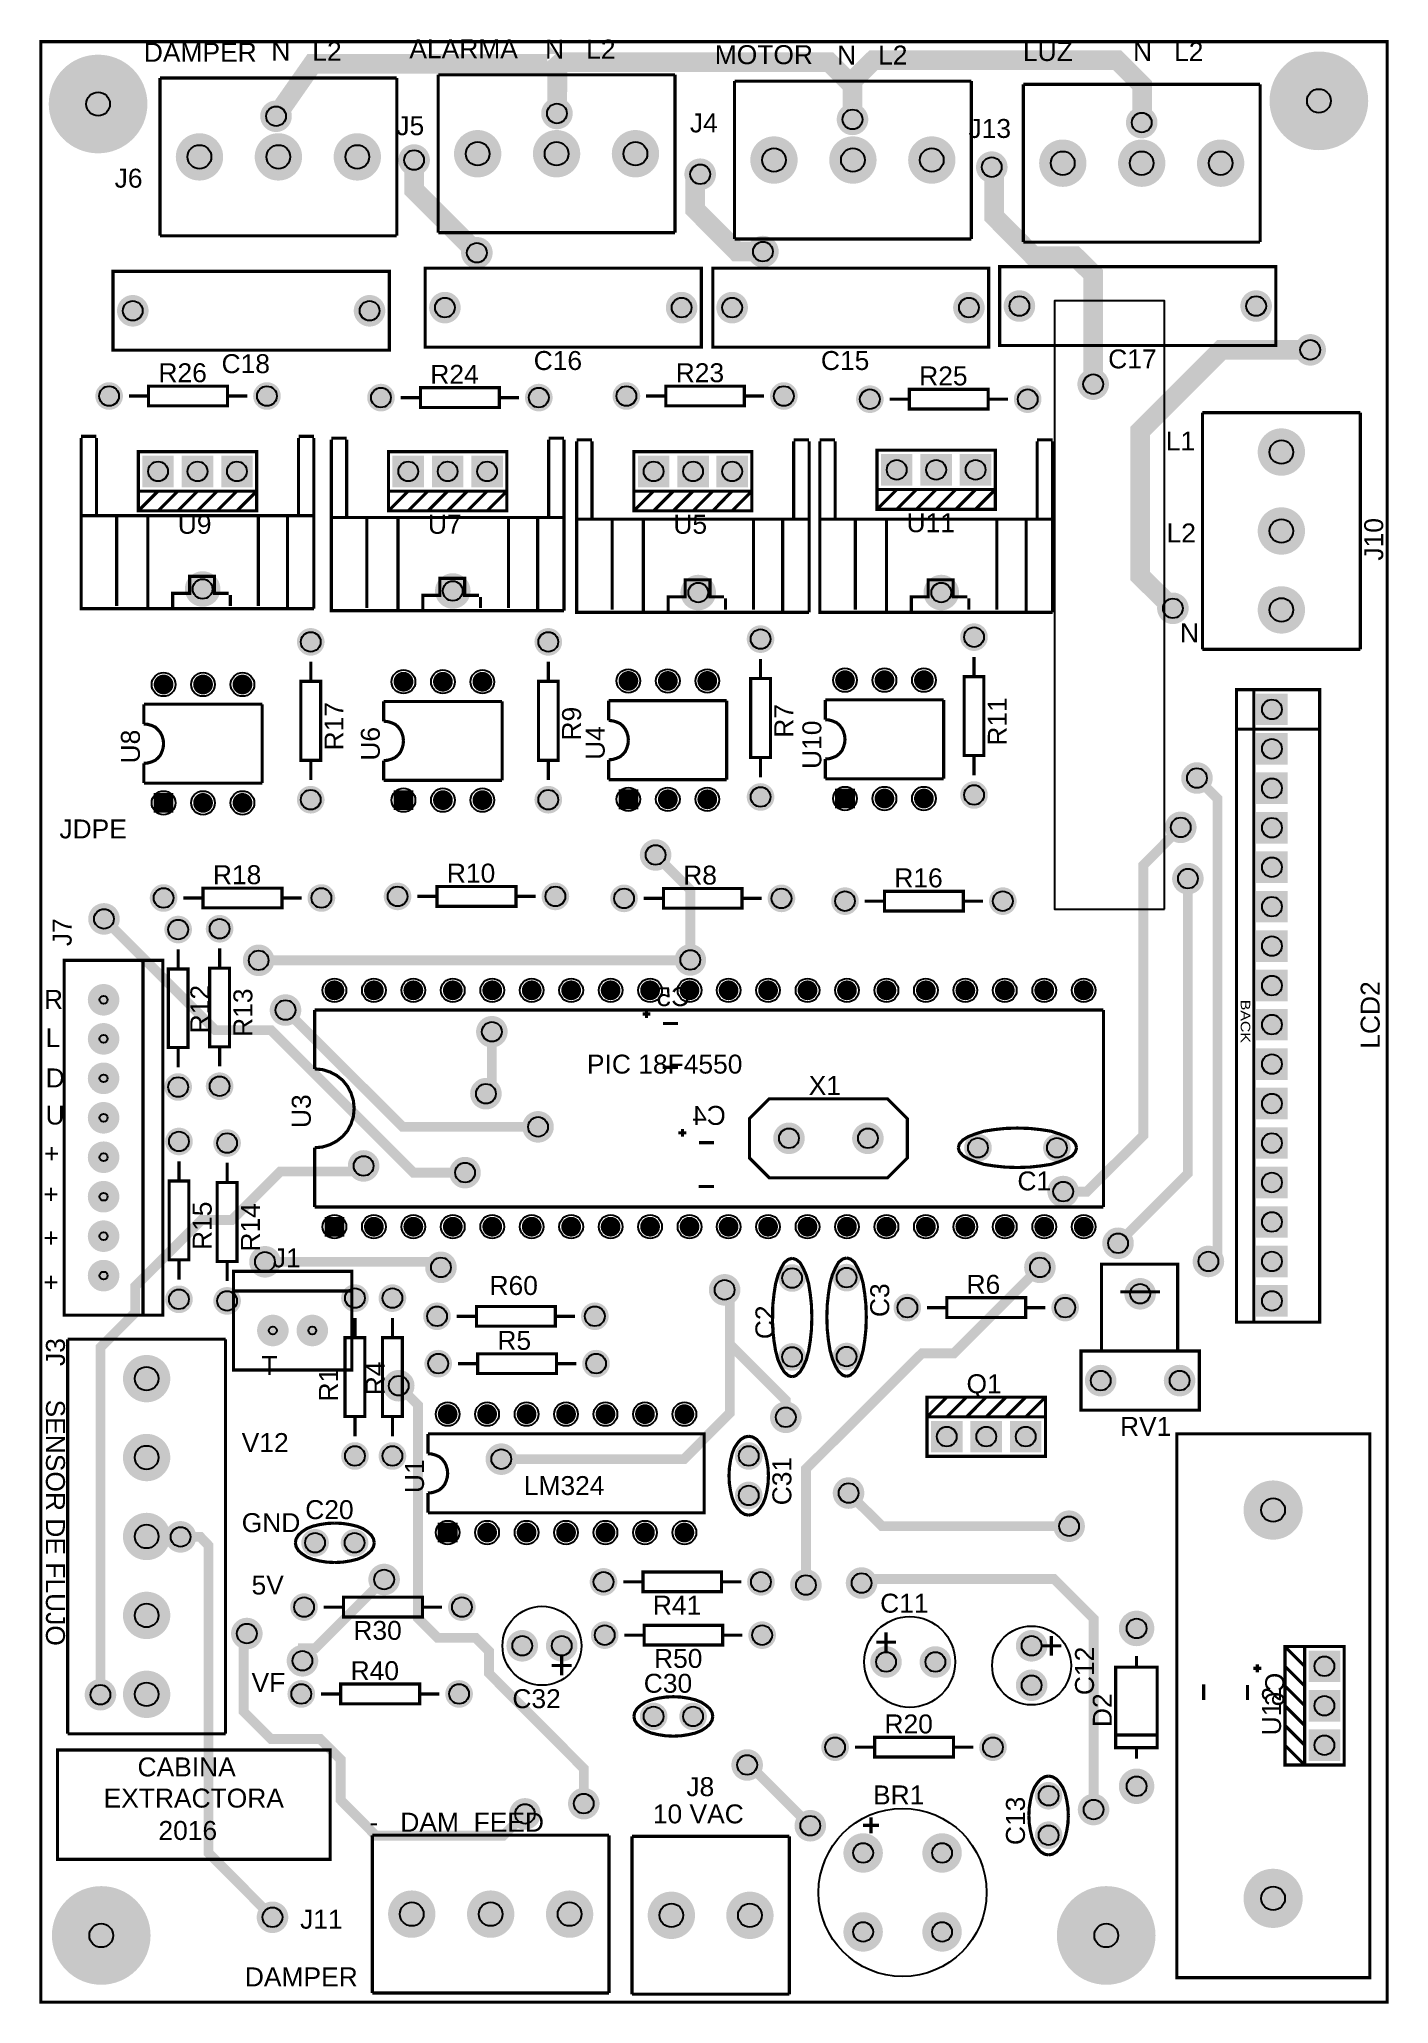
# Model space of a CAD drawing. Extents: x -1.71 to 1.71, y -2.49 to 2.49.
import ezdxf

# ---------------------------------------------------------------- set-up
doc = ezdxf.new("R2010")
doc.units = 0
doc.layers.get('0').update_dxf_attribs({"linetype": 'CONTINUOUS'})

msp = doc.modelspace()

# ---------------------------------------------------------------- texts
at = {"layer": '12632256', "width": 1.041667}
for s, p in [('DAMPER', (-1.445, 2.429)), ('N   L2', (-1.122, 2.432)), ('ALARMA', (-0.772, 2.438)), ('N   L2', (-0.428, 2.437)), ('MOTOR', (0.002, 2.423)), ('N   L2', (0.312, 2.422)), ('LUZ', (0.783, 2.431)), ('N   L2', (1.062, 2.431)), ('J5', (-0.805, 2.243)), ('J4', (-0.061, 2.25)), ('J13', (0.645, 2.236)), ('J6', (-1.519, 2.11)), ('C16', (-0.457, 1.648)), ('C15', (0.271, 1.648)), ('C17', (0.999, 1.652)), ('R26', (-1.408, 1.617)), ('C18', (-1.248, 1.64)), ('R24', (-0.719, 1.613)), ('R23', (-0.097, 1.617)), ('R25', (0.52, 1.609)), ('L1', (1.145, 1.444)), ('U9', (-1.359, 1.233)), ('U7', (-0.725, 1.233)), ('U5', (-0.103, 1.233)), ('U11', (0.488, 1.237)), ('L2', (1.147, 1.211)), ('N', (1.181, 0.958)), ('JDPE', (-1.659, 0.461)), ('R18', (-1.27, 0.345)), ('R10', (-0.677, 0.349)), ('R8', (-0.078, 0.344)), ('R16', (0.457, 0.337)), ('R', (-1.698, 0.029)), ('L', (-1.694, -0.068)), ('PIC 18F4550', (-0.322, -0.135)), ('D', (-1.694, -0.17)), ('X1', (0.24, -0.189)), ('U', (-1.694, -0.264)), ('+', (-1.698, -0.361)), ('C1', (0.769, -0.431)), ('+', (-1.7, -0.464)), ('+', (-1.7, -0.575)), ('J1', (-1.118, -0.626)), ('+', (-1.7, -0.687)), ('R6', (0.64, -0.693)), ('R60', (-0.569, -0.696)), ('R5', (-0.549, -0.835)), ('T', (-1.147, -0.899)), ('Q1', (0.64, -0.945)), ('V12', (-1.197, -1.094)), ('RV1', (1.029, -1.053)), ('LM324', (-0.482, -1.203)), ('C20', (-1.036, -1.264)), ('GND', (-1.197, -1.297)), ('5V', (-1.172, -1.455)), ('R41', (-0.155, -1.506)), ('C11', (0.421, -1.501)), ('R30', (-0.914, -1.57)), ('R50', (-0.152, -1.641)), ('R40', (-0.921, -1.672)), ('VF', (-1.172, -1.702)), ('C30', (-0.178, -1.704)), ('C32', (-0.511, -1.743)), ('R20', (0.432, -1.807)), ('CABINA', (-1.461, -1.916)), ('J8', (-0.07, -1.966)), ('BR1', (0.403, -1.987)), ('EXTRACTORA', (-1.547, -1.995)), ('10 VAC', (-0.155, -2.035)), ('2016', (-1.408, -2.077)), ('-   DAM  FEED', (-0.873, -2.056)), ('J11', (-1.049, -2.302)), ('DAMPER', (-1.189, -2.448))]:
    msp.add_text(s, height=0.048, dxfattribs=at).set_placement(p)
at = {"layer": '12632256'}
for s, height, rotation, width, p in [('J10', 0.048, 90, 1.041667, (1.696, 1.165)), ('R17', 0.048, 90, 1.041667, (-0.939, 0.684)), ('R7', 0.048, 90, 1.041667, (0.201, 0.716)), ('R11', 0.048, 90, 1.041667, (0.742, 0.696)), ('R9', 0.048, 90, 1.041667, (-0.337, 0.709)), ('U10', 0.048, 90, 1.041667, (0.272, 0.637)), ('U8', 0.048, 90, 1.041667, (-1.455, 0.651)), ('U6', 0.048, 90, 1.041667, (-0.847, 0.658)), ('U4', 0.048, 90, 1.041667, (-0.277, 0.66)), ('J7', 0.048, 90, 1.041667, (-1.628, 0.188)), ('R12', 0.048, 90, 1.041667, (-1.279, -0.033)), ('R13', 0.048, 90, 1.041667, (-1.17, -0.042)), ('LCD2', 0.048, 90, 1.041667, (1.687, -0.072)), ('BACK', 0.024, 270, 1.25, (1.335, 0.052)), ('U3', 0.048, 90, 1.041667, (-1.022, -0.273)), ('R15', 0.048, 90, 1.041667, (-1.273, -0.582)), ('R14', 0.048, 90, 1.041667, (-1.151, -0.586)), ('C3', 0.048, 90, 1.041667, (0.444, -0.752)), ('C2', 0.048, 90, 1.041667, (0.153, -0.808)), ('J3', 0.048, 90, 1.041667, (-1.645, -0.876)), ('R1', 0.048, 90, 1.041667, (-0.953, -0.966)), ('R4', 0.048, 90, 1.041667, (-0.835, -0.95)), ('SENSOR DE FLUJO', 0.048, -90, 1.041667, (-1.693, -0.961)), ('U1', 0.048, 90, 1.041667, (-0.735, -1.198)), ('C31', 0.048, 90, 1.041667, (0.196, -1.229)), ('C12', 0.048, 90, 1.041667, (0.963, -1.71)), ('D2', 0.048, 90, 1.041667, (1.008, -1.791)), ('U12', 0.048, 90, 1.041667, (1.437, -1.812)), ('C13', 0.048, 90, 1.041667, (0.788, -2.09))]:
    msp.add_text(s, height=height, rotation=rotation, dxfattribs=dict(at, width=width)).set_placement(p)
at = {"layer": '12632256', "text_generation_flag": 2, "width": 1.041667}
for s, p in [('C5', (-0.06, 0.036)), ('C4', (0.03, -0.265))]:
    msp.add_text(s, height=0.048, dxfattribs=at).set_placement(p)
msp.add_text('C6', height=0.048, rotation=90, dxfattribs=at).set_placement((1.445, -1.653))

# ---------------------------------------------------------------- blocks, each defined once
blk = doc.blocks.new('EPAD')
at = {"const_width": 0.5}
blk.add_lwpolyline([(-0.25, 0, 1), (0.25, 0, 1)], format="xyb", close=True, dxfattribs=at)
blk = doc.blocks.new('RPAD')
blk.add_trace([(-0.5, -0.5), (-0.5, 0.5), (0.5, -0.5), (0.5, 0.5)])

# ---------------------------------------------------------------- linework, layer by layer
for points, const_width in [([(-1.706, -2.488), (1.706, -2.488), (1.706, 2.48), (-1.706, 2.48), (-1.706, -2.488)], 0.008), ([(0.345, 2.375), (0.292, 2.428), (-0.387, 2.428), (-0.397, 2.419), (-0.397, 2.413), (-0.408, 2.424), (-1.017, 2.424), (-1.11, 2.291)], 0.05), ([(0.345, 2.375), (0.404, 2.433), (1.022, 2.433), (1.085, 2.37), (1.085, 2.289), (1.084, 2.275)], 0.05), ([(-1.404, 2.388), (-1.404, 1.988)], 0.008), ([(-0.804, 2.388), (-1.404, 2.388)], 0.008), ([(-0.804, 2.388), (-0.804, 1.988)], 0.008), ([(-0.699, 2.396), (-0.699, 1.996)], 0.008), ([(-0.099, 2.396), (-0.699, 2.396)], 0.008), ([(-0.398, 2.298), (-0.397, 2.413)], 0.05), ([(-0.099, 2.396), (-0.099, 1.996)], 0.008), ([(0.351, 2.283), (0.351, 2.369), (0.345, 2.375)], 0.05), ([(0.052, 2.38), (0.052, 1.98)], 0.008), ([(0.652, 2.38), (0.052, 2.38)], 0.008), ([(0.652, 2.38), (0.652, 1.98)], 0.008), ([(0.784, 2.372), (0.784, 1.972)], 0.008), ([(1.384, 2.372), (0.784, 2.372)], 0.008), ([(1.384, 2.372), (1.384, 1.972)], 0.008), ([(-0.601, 1.945), (-0.76, 2.104), (-0.76, 2.18)], 0.05), ([(0.124, 1.948), (0.058, 1.948), (-0.048, 2.055), (-0.048, 2.132), (-0.035, 2.144)], 0.05), ([(0.961, 1.612), (0.961, 1.891), (0.915, 1.936), (0.81, 1.936), (0.71, 2.037), (0.71, 2.156), (0.704, 2.162)], 0.05), ([(-1.404, 1.988), (-0.804, 1.988)], 0.008), ([(-0.699, 1.996), (-0.099, 1.996)], 0.008), ([(0.052, 1.98), (0.652, 1.98)], 0.008), ([(0.784, 1.972), (1.384, 1.972)], 0.008), ([(-1.523, 1.698), (-0.823, 1.698), (-0.823, 1.898), (-1.523, 1.898), (-1.523, 1.698)], 0.008), ([(-0.732, 1.706), (-0.032, 1.706), (-0.032, 1.906), (-0.732, 1.906), (-0.732, 1.706)], 0.008), ([(-0.003, 1.706), (0.696, 1.706), (0.696, 1.906), (-0.003, 1.906), (-0.003, 1.706)], 0.008), ([(0.724, 1.71), (1.424, 1.71), (1.424, 1.91), (0.724, 1.91), (0.724, 1.71)], 0.008), ([(1.511, 1.699), (1.286, 1.699), (1.08, 1.493), (1.08, 1.126), (1.163, 1.044)], 0.05), ([(-1.433, 1.557), (-1.233, 1.557), (-1.233, 1.607), (-1.433, 1.607), (-1.433, 1.557)], 0.008), ([(-0.744, 1.553), (-0.544, 1.553), (-0.544, 1.603), (-0.744, 1.603), (-0.744, 1.553)], 0.008), ([(-0.122, 1.557), (0.077, 1.557), (0.077, 1.607), (-0.122, 1.607), (-0.122, 1.557)], 0.008), ([(0.495, 1.549), (0.695, 1.549), (0.695, 1.599), (0.495, 1.599), (0.495, 1.549)], 0.008), ([(-1.483, 1.582), (-1.433, 1.582)], 0.008), ([(-1.233, 1.582), (-1.183, 1.582)], 0.008), ([(-0.794, 1.578), (-0.744, 1.578)], 0.008), ([(-0.544, 1.578), (-0.494, 1.578)], 0.008), ([(-0.172, 1.582), (-0.122, 1.582)], 0.008), ([(0.077, 1.582), (0.127, 1.582)], 0.008), ([(0.445, 1.574), (0.495, 1.574)], 0.008), ([(0.695, 1.574), (0.745, 1.574)], 0.008), ([(1.638, 1.54), (1.238, 1.54)], 0.008), ([(1.238, 1.54), (1.238, 0.94)], 0.008), ([(1.638, 0.94), (1.638, 1.54)], 0.008), ([(-1.565, 1.48), (-1.604, 1.48)], 0.008), ([(-1.014, 1.043), (-1.604, 1.043), (-1.604, 1.476)], 0.008), ([(-1.565, 1.476), (-1.565, 1.279)], 0.008), ([(-1.459, 1.341), (-1.159, 1.341), (-1.159, 1.441), (-1.459, 1.441), (-1.459, 1.341)], 0.008), ([(-1.014, 1.48), (-1.053, 1.48)], 0.008), ([(-1.053, 1.476), (-1.053, 1.279)], 0.008), ([(-1.014, 1.043), (-1.014, 1.476)], 0.008), ([(-0.931, 1.475), (-0.97, 1.475)], 0.008), ([(-0.38, 1.038), (-0.97, 1.038), (-0.97, 1.471)], 0.008), ([(-0.931, 1.471), (-0.931, 1.274)], 0.008), ([(-0.825, 1.341), (-0.525, 1.341), (-0.525, 1.441), (-0.825, 1.441), (-0.825, 1.341)], 0.008), ([(-0.38, 1.475), (-0.419, 1.475)], 0.008), ([(-0.419, 1.471), (-0.419, 1.274)], 0.008), ([(-0.38, 1.038), (-0.38, 1.471)], 0.008), ([(-0.309, 1.471), (-0.348, 1.471)], 0.008), ([(0.241, 1.034), (-0.348, 1.034), (-0.348, 1.467)], 0.008), ([(-0.309, 1.467), (-0.309, 1.27)], 0.008), ([(-0.203, 1.341), (0.096, 1.341), (0.096, 1.441), (-0.203, 1.441), (-0.203, 1.341)], 0.008), ([(0.241, 1.471), (0.202, 1.471)], 0.008), ([(0.202, 1.467), (0.202, 1.27)], 0.008), ([(0.241, 1.034), (0.241, 1.467)], 0.008), ([(0.307, 1.471), (0.268, 1.471)], 0.008), ([(0.858, 1.034), (0.268, 1.034), (0.268, 1.467)], 0.008), ([(0.307, 1.467), (0.307, 1.27)], 0.008), ([(0.413, 1.345), (0.713, 1.345), (0.713, 1.445), (0.413, 1.445), (0.413, 1.345)], 0.008), ([(0.858, 1.471), (0.819, 1.471)], 0.008), ([(0.819, 1.467), (0.819, 1.27)], 0.008), ([(0.858, 1.034), (0.858, 1.467)], 0.008), ([(-1.159, 1.341), (-1.159, 1.291), (-1.459, 1.291), (-1.459, 1.341)], 0.008), ([(-1.409, 1.341), (-1.459, 1.291)], 0.008), ([(-1.359, 1.341), (-1.409, 1.291)], 0.008), ([(-1.309, 1.341), (-1.359, 1.291)], 0.008), ([(-1.259, 1.341), (-1.309, 1.291)], 0.008), ([(-1.209, 1.341), (-1.259, 1.291)], 0.008), ([(-1.159, 1.341), (-1.209, 1.291)], 0.008), ([(-0.525, 1.341), (-0.525, 1.291), (-0.825, 1.291), (-0.825, 1.341)], 0.008), ([(-0.775, 1.341), (-0.825, 1.291)], 0.008), ([(-0.725, 1.341), (-0.775, 1.291)], 0.008), ([(-0.675, 1.341), (-0.725, 1.291)], 0.008), ([(-0.625, 1.341), (-0.675, 1.291)], 0.008), ([(-0.575, 1.341), (-0.625, 1.291)], 0.008), ([(-0.525, 1.341), (-0.575, 1.291)], 0.008), ([(0.096, 1.341), (0.096, 1.291), (-0.203, 1.291), (-0.203, 1.341)], 0.008), ([(-0.153, 1.341), (-0.203, 1.291)], 0.008), ([(-0.103, 1.341), (-0.153, 1.291)], 0.008), ([(-0.053, 1.341), (-0.103, 1.291)], 0.008), ([(-0.003, 1.341), (-0.053, 1.291)], 0.008), ([(0.046, 1.341), (-0.003, 1.291)], 0.008), ([(0.096, 1.341), (0.046, 1.291)], 0.008), ([(0.713, 1.345), (0.713, 1.295), (0.413, 1.295), (0.413, 1.345)], 0.008), ([(0.463, 1.345), (0.413, 1.295)], 0.008), ([(0.513, 1.345), (0.463, 1.295)], 0.008), ([(0.563, 1.345), (0.513, 1.295)], 0.008), ([(0.613, 1.345), (0.563, 1.295)], 0.008), ([(0.663, 1.345), (0.613, 1.295)], 0.008), ([(0.713, 1.345), (0.663, 1.295)], 0.008), ([(-1.014, 1.279), (-1.6, 1.279)], 0.008), ([(-1.514, 1.05), (-1.514, 1.279)], 0.008), ([(-1.435, 1.047), (-1.435, 1.279)], 0.008), ([(-1.155, 1.05), (-1.155, 1.279)], 0.008), ([(-1.081, 1.047), (-1.081, 1.275)], 0.008), ([(-0.38, 1.274), (-0.966, 1.274)], 0.008), ([(-0.88, 1.045), (-0.88, 1.274)], 0.008), ([(-0.801, 1.042), (-0.801, 1.274)], 0.008), ([(-0.521, 1.045), (-0.521, 1.274)], 0.008), ([(-0.447, 1.042), (-0.447, 1.27)], 0.008), ([(0.241, 1.27), (-0.344, 1.27)], 0.008), ([(-0.258, 1.041), (-0.258, 1.27)], 0.008), ([(-0.179, 1.038), (-0.179, 1.27)], 0.008), ([(0.1, 1.041), (0.1, 1.27)], 0.008), ([(0.174, 1.038), (0.174, 1.266)], 0.008), ([(0.858, 1.27), (0.272, 1.27)], 0.008), ([(0.358, 1.041), (0.358, 1.27)], 0.008), ([(0.437, 1.038), (0.437, 1.27)], 0.008), ([(0.717, 1.041), (0.717, 1.27)], 0.008), ([(0.791, 1.038), (0.791, 1.266)], 0.008), ([(-1.23, 1.082), (-1.266, 1.082), (-1.266, 1.125), (-1.329, 1.125), (-1.329, 1.086), (-1.329, 1.082), (-1.372, 1.082)], 0.008), ([(-0.596, 1.077), (-0.632, 1.077), (-0.632, 1.12), (-0.695, 1.12), (-0.695, 1.081), (-0.695, 1.077), (-0.738, 1.077)], 0.008), ([(0.025, 1.073), (-0.01, 1.073), (-0.01, 1.116), (-0.073, 1.116), (-0.073, 1.077), (-0.073, 1.073), (-0.116, 1.073)], 0.008), ([(0.642, 1.073), (0.606, 1.073), (0.606, 1.116), (0.543, 1.116), (0.543, 1.077), (0.543, 1.073), (0.5, 1.073)], 0.008), ([(-1.372, 1.086), (-1.372, 1.047)], 0.008), ([(-1.226, 1.05), (-1.226, 1.078)], 0.008), ([(-0.738, 1.081), (-0.738, 1.042)], 0.008), ([(-0.592, 1.045), (-0.592, 1.073)], 0.008), ([(-0.116, 1.077), (-0.116, 1.038)], 0.008), ([(0.029, 1.041), (0.029, 1.069)], 0.008), ([(0.5, 1.077), (0.5, 1.038)], 0.008), ([(0.646, 1.041), (0.646, 1.069)], 0.008), ([(-1.022, 0.909), (-1.022, 0.859)], 0.008), ([(-0.42, 0.909), (-0.42, 0.859)], 0.008), ([(0.118, 0.916), (0.118, 0.866)], 0.008), ([(0.659, 0.921), (0.659, 0.871)], 0.008), ([(1.638, 0.94), (1.238, 0.94)], 0.008), ([(-1.047, 0.659), (-0.997, 0.659), (-0.997, 0.859), (-1.047, 0.859), (-1.047, 0.659)], 0.008), ([(-0.445, 0.659), (-0.395, 0.659), (-0.395, 0.859), (-0.445, 0.859), (-0.445, 0.659)], 0.008), ([(0.093, 0.666), (0.143, 0.666), (0.143, 0.866), (0.093, 0.866), (0.093, 0.666)], 0.008), ([(0.634, 0.671), (0.684, 0.671), (0.684, 0.871), (0.634, 0.871), (0.634, 0.671)], 0.008), ([(-1.445, 0.751), (-1.445, 0.801)], 0.008), ([(-1.445, 0.801), (-1.145, 0.801)], 0.008), ([(-1.145, 0.601), (-1.145, 0.801)], 0.008), ([(-0.837, 0.758), (-0.837, 0.808)], 0.008), ([(-0.837, 0.808), (-0.537, 0.808)], 0.008), ([(-0.537, 0.608), (-0.537, 0.808)], 0.008), ([(-0.267, 0.76), (-0.267, 0.81)], 0.008), ([(-0.267, 0.81), (0.032, 0.81)], 0.008), ([(0.032, 0.61), (0.032, 0.81)], 0.008), ([(0.282, 0.762), (0.282, 0.812)], 0.008), ([(0.282, 0.812), (0.582, 0.812)], 0.008), ([(0.582, 0.612), (0.582, 0.812)], 0.008), ([(1.324, -0.765), (1.535, -0.765), (1.535, 0.838), (1.324, 0.838), (1.324, -0.765)], 0.008), ([(1.368, 0.835), (1.368, -0.762)], 0.008), ([(-1.395, 0.701), (-1.396, 0.711), (-1.399, 0.721), (-1.403, 0.729), (-1.409, 0.736), (-1.416, 0.743), (-1.425, 0.747), (-1.435, 0.75), (-1.445, 0.751)], 0.008), ([(-0.787, 0.708), (-0.788, 0.718), (-0.791, 0.728), (-0.795, 0.736), (-0.801, 0.744), (-0.808, 0.75), (-0.817, 0.754), (-0.827, 0.757), (-0.837, 0.758)], 0.008), ([(-0.217, 0.71), (-0.218, 0.72), (-0.221, 0.73), (-0.225, 0.738), (-0.231, 0.746), (-0.238, 0.752), (-0.247, 0.756), (-0.257, 0.759), (-0.267, 0.76)], 0.008), ([(0.332, 0.712), (0.331, 0.722), (0.328, 0.732), (0.324, 0.74), (0.318, 0.748), (0.311, 0.754), (0.302, 0.758), (0.292, 0.761), (0.282, 0.762)], 0.008), ([(-1.395, 0.701), (-1.396, 0.691), (-1.399, 0.681), (-1.403, 0.672), (-1.409, 0.665), (-1.416, 0.659), (-1.425, 0.655), (-1.435, 0.652), (-1.445, 0.651)], 0.008), ([(-0.787, 0.708), (-0.788, 0.698), (-0.791, 0.688), (-0.795, 0.679), (-0.801, 0.672), (-0.808, 0.666), (-0.817, 0.662), (-0.827, 0.659), (-0.837, 0.658)], 0.008), ([(-0.217, 0.71), (-0.218, 0.7), (-0.221, 0.69), (-0.225, 0.681), (-0.231, 0.674), (-0.238, 0.668), (-0.247, 0.664), (-0.257, 0.661), (-0.267, 0.66)], 0.008), ([(0.332, 0.712), (0.331, 0.702), (0.328, 0.692), (0.324, 0.683), (0.318, 0.676), (0.311, 0.67), (0.302, 0.666), (0.292, 0.663), (0.282, 0.662)], 0.008), ([(1.531, 0.738), (1.328, 0.738)], 0.008), ([(-1.445, 0.601), (-1.445, 0.651)], 0.008), ([(-1.022, 0.659), (-1.022, 0.609)], 0.008), ([(-0.837, 0.608), (-0.837, 0.658)], 0.008), ([(-0.42, 0.659), (-0.42, 0.609)], 0.008), ([(-0.267, 0.61), (-0.267, 0.66)], 0.008), ([(0.118, 0.666), (0.118, 0.616)], 0.008), ([(0.282, 0.612), (0.282, 0.662)], 0.008), ([(0.659, 0.671), (0.659, 0.621)], 0.008), ([(-1.445, 0.601), (-1.145, 0.601)], 0.008), ([(-0.837, 0.608), (-0.537, 0.608)], 0.008), ([(-0.267, 0.61), (0.032, 0.61)], 0.008), ([(0.282, 0.612), (0.582, 0.612)], 0.008), ([(1.224, 0.614), (1.276, 0.562), (1.276, -0.556), (1.276, -0.588), (1.253, -0.611)], 0.025), ([(0.885, -0.434), (0.945, -0.434), (1.088, -0.292), (1.088, 0.393), (1.183, 0.489)], 0.025), ([(-0.06, 0.153), (-0.06, 0.331), (-0.148, 0.419)], 0.025), ([(1.024, -0.565), (1.201, -0.388), (1.201, 0.359)], 0.025), ([(-1.345, 0.31), (-1.295, 0.31)], 0.008), ([(-1.295, 0.285), (-1.095, 0.285), (-1.095, 0.335), (-1.295, 0.335), (-1.295, 0.285)], 0.008), ([(-1.095, 0.31), (-1.045, 0.31)], 0.008), ([(-0.752, 0.314), (-0.702, 0.314)], 0.008), ([(-0.702, 0.289), (-0.502, 0.289), (-0.502, 0.339), (-0.702, 0.339), (-0.702, 0.289)], 0.008), ([(-0.502, 0.314), (-0.452, 0.314)], 0.008), ([(-0.178, 0.309), (-0.128, 0.309)], 0.008), ([(-0.128, 0.284), (0.071, 0.284), (0.071, 0.334), (-0.128, 0.334), (-0.128, 0.284)], 0.008), ([(0.071, 0.309), (0.121, 0.309)], 0.008), ([(0.382, 0.302), (0.432, 0.302)], 0.008), ([(0.432, 0.277), (0.632, 0.277), (0.632, 0.327), (0.432, 0.327), (0.432, 0.277)], 0.008), ([(0.632, 0.302), (0.682, 0.302)], 0.008), ([(-0.631, -0.386), (-0.762, -0.386), (-1.123, -0.025), (-1.264, -0.025), (-1.546, 0.257)], 0.025), ([(-1.647, -0.747), (-1.397, -0.747), (-1.397, 0.152), (-1.647, 0.152), (-1.647, -0.747)], 0.008), ([(-1.447, 0.152), (-1.447, -0.747)], 0.008), ([(-1.358, 0.18), (-1.358, 0.13)], 0.008), ([(-1.253, 0.182), (-1.253, 0.132)], 0.008), ([(-1.154, 0.152), (-0.061, 0.152), (-0.06, 0.153)], 0.025), ([(-1.383, -0.069), (-1.333, -0.069), (-1.333, 0.13), (-1.383, 0.13), (-1.383, -0.069)], 0.008), ([(-1.278, -0.067), (-1.228, -0.067), (-1.228, 0.132), (-1.278, 0.132), (-1.278, -0.067)], 0.008), ([(-1.086, 0.026), (-0.789, -0.27), (-0.446, -0.27)], 0.025), ([(-1.012, -0.123), (-1.012, 0.026)], 0.008), ([(-1.012, 0.026), (0.987, 0.026)], 0.008), ([(-0.161, 0.016), (-0.181, 0.016)], 0.008), ([(-0.171, 0.006), (-0.171, 0.026)], 0.008), ([(0.987, 0.026), (0.987, -0.473)], 0.008), ([(-0.578, -0.186), (-0.563, -0.172), (-0.563, -0.029)], 0.025), ([(-0.091, -0.008), (-0.129, -0.008)], 0.008), ([(-1.358, -0.069), (-1.358, -0.119)], 0.008), ([(-1.253, -0.067), (-1.253, -0.117)], 0.008), ([(-0.912, -0.223), (-0.914, -0.203), (-0.92, -0.184), (-0.929, -0.167), (-0.941, -0.152), (-0.956, -0.14), (-0.973, -0.131), (-0.992, -0.125), (-1.012, -0.123)], 0.008), ([(-0.091, -0.119), (-0.13, -0.119)], 0.008), ([(0.14, -0.199), (0.44, -0.199), (0.49, -0.249), (0.49, -0.349), (0.44, -0.399), (0.14, -0.399), (0.09, -0.349), (0.09, -0.249), (0.14, -0.199)], 0.008), ([(-0.912, -0.223), (-0.914, -0.244), (-0.92, -0.263), (-0.929, -0.28), (-0.941, -0.294), (-0.956, -0.306), (-0.973, -0.315), (-0.992, -0.321), (-1.012, -0.323)], 0.008), ([(-0.07, -0.285), (-0.09, -0.285)], 0.008), ([(-0.08, -0.295), (-0.08, -0.275)], 0.008), ([(0.619, -0.323), (0.622, -0.313), (0.631, -0.303), (0.644, -0.295), (0.662, -0.288), (0.684, -0.281), (0.71, -0.277), (0.738, -0.274), (0.769, -0.273)], 0.008), ([(0.919, -0.323), (0.916, -0.313), (0.908, -0.303), (0.894, -0.295), (0.876, -0.288), (0.854, -0.281), (0.828, -0.277), (0.8, -0.274), (0.769, -0.273)], 0.008), ([(-1.012, -0.473), (-1.012, -0.323)], 0.008), ([(0, -0.31), (-0.038, -0.31)], 0.008), ([(0.619, -0.323), (0.622, -0.333), (0.631, -0.343), (0.644, -0.351), (0.662, -0.358), (0.684, -0.365), (0.71, -0.369), (0.738, -0.372), (0.769, -0.373)], 0.008), ([(0.919, -0.323), (0.916, -0.333), (0.908, -0.343), (0.894, -0.351), (0.876, -0.358), (0.854, -0.365), (0.828, -0.369), (0.8, -0.372), (0.769, -0.373)], 0.008), ([(-1.555, -1.709), (-1.555, -0.829), (-1.467, -0.741), (-1.467, -0.674), (-1.299, -0.506), (-1.222, -0.506), (-1.099, -0.383), (-0.902, -0.383), (-0.888, -0.369)], 0.025), ([(-1.356, -0.357), (-1.356, -0.407)], 0.008), ([(-1.234, -0.361), (-1.234, -0.411)], 0.008), ([(-1.381, -0.607), (-1.331, -0.607), (-1.331, -0.407), (-1.381, -0.407), (-1.381, -0.607)], 0.008), ([(-1.259, -0.611), (-1.209, -0.611), (-1.209, -0.411), (-1.259, -0.411), (-1.259, -0.611)], 0.008), ([(0, -0.421), (-0.039, -0.421)], 0.008), ([(-1.012, -0.473), (0.987, -0.473)], 0.008), ([(-1.356, -0.607), (-1.356, -0.657)], 0.008), ([(-1.234, -0.611), (-1.234, -0.661)], 0.008), ([(-1.218, -0.886), (-0.918, -0.886), (-0.918, -0.636), (-1.218, -0.636), (-1.218, -0.886)], 0.008), ([(-1.138, -0.612), (-0.707, -0.612), (-0.692, -0.626)], 0.025), ([(0.198, -0.603), (0.188, -0.606), (0.178, -0.614), (0.17, -0.628), (0.162, -0.646), (0.156, -0.668), (0.152, -0.694), (0.149, -0.722), (0.148, -0.753)], 0.008), ([(0.198, -0.603), (0.208, -0.606), (0.218, -0.614), (0.226, -0.628), (0.234, -0.646), (0.24, -0.668), (0.244, -0.694), (0.247, -0.722), (0.248, -0.753)], 0.008), ([(0.233, -1.431), (0.233, -1.137), (0.527, -0.844), (0.608, -0.844), (0.826, -0.626)], 0.025), ([(0.336, -0.602), (0.326, -0.605), (0.316, -0.613), (0.308, -0.627), (0.3, -0.645), (0.294, -0.667), (0.29, -0.693), (0.287, -0.721), (0.286, -0.752)], 0.008), ([(0.336, -0.602), (0.346, -0.605), (0.356, -0.613), (0.364, -0.627), (0.372, -0.645), (0.378, -0.667), (0.382, -0.693), (0.385, -0.721), (0.386, -0.752)], 0.008), ([(0.982, -0.838), (1.175, -0.838), (1.175, -0.618), (0.982, -0.618), (0.982, -0.838)], 0.008), ([(-1.218, -0.686), (-0.918, -0.686)], 0.008), ([(-0.539, -1.112), (-0.076, -1.112), (0.04, -0.995), (0.04, -0.821), (0.04, -0.695), (0.027, -0.683)], 0.025), ([(1.03, -0.688), (1.13, -0.688)], 0.008), ([(-0.602, -0.75), (-0.652, -0.75)], 0.008), ([(-0.602, -0.775), (-0.402, -0.775), (-0.402, -0.725), (-0.602, -0.725), (-0.602, -0.775)], 0.008), ([(-0.352, -0.75), (-0.402, -0.75)], 0.008), ([(0.54, -0.728), (0.59, -0.728)], 0.008), ([(0.59, -0.753), (0.79, -0.753), (0.79, -0.703), (0.59, -0.703), (0.59, -0.753)], 0.008), ([(0.79, -0.728), (0.84, -0.728)], 0.008), ([(-0.91, -0.754), (-0.91, -0.804)], 0.008), ([(-0.815, -0.804), (-0.815, -0.754)], 0.008), ([(0.198, -0.903), (0.193, -0.902), (0.188, -0.9), (0.178, -0.891), (0.17, -0.878), (0.162, -0.86), (0.156, -0.837), (0.152, -0.812), (0.149, -0.784), (0.148, -0.753)], 0.008), ([(0.198, -0.903), (0.203, -0.902), (0.208, -0.9), (0.218, -0.891), (0.226, -0.878), (0.234, -0.86), (0.24, -0.837), (0.244, -0.812), (0.247, -0.784), (0.248, -0.753)], 0.008), ([(0.336, -0.902), (0.331, -0.901), (0.326, -0.899), (0.316, -0.89), (0.308, -0.877), (0.3, -0.858), (0.294, -0.836), (0.29, -0.811), (0.287, -0.783), (0.286, -0.752)], 0.008), ([(0.336, -0.902), (0.341, -0.901), (0.346, -0.899), (0.356, -0.89), (0.364, -0.877), (0.372, -0.858), (0.378, -0.836), (0.382, -0.811), (0.385, -0.783), (0.386, -0.752)], 0.008), ([(-1.238, -0.808), (-1.638, -0.808)], 0.008), ([(-1.638, -0.808), (-1.638, -1.808)], 0.008), ([(-1.238, -1.808), (-1.238, -0.808)], 0.008), ([(-0.935, -1.004), (-0.885, -1.004), (-0.885, -0.804), (-0.935, -0.804), (-0.935, -1.004)], 0.008), ([(-0.84, -1.004), (-0.79, -1.004), (-0.79, -0.804), (-0.84, -0.804), (-0.84, -1.004)], 0.008), ([(-0.599, -0.895), (-0.399, -0.895), (-0.399, -0.845), (-0.599, -0.845), (-0.599, -0.895)], 0.008), ([(0.182, -1.006), (0.182, -0.963), (0.04, -0.821)], 0.025), ([(0.93, -0.988), (1.23, -0.988), (1.23, -0.838), (0.93, -0.838), (0.93, -0.988)], 0.008), ([(-0.649, -0.87), (-0.599, -0.87)], 0.008), ([(-0.399, -0.87), (-0.349, -0.87)], 0.008), ([(-0.33, -1.985), (-0.33, -1.896), (-0.57, -1.655), (-0.57, -1.599), (-0.604, -1.565), (-0.7, -1.565), (-0.75, -1.515), (-0.75, -0.975), (-0.799, -0.926)], 0.025), ([(0.54, -1.005), (0.54, -0.955), (0.84, -0.955), (0.84, -1.005)], 0.008), ([(0.54, -1.005), (0.59, -0.955)], 0.008), ([(0.59, -1.005), (0.64, -0.955)], 0.008), ([(0.64, -1.005), (0.69, -0.955)], 0.008), ([(0.69, -1.005), (0.74, -0.955)], 0.008), ([(0.74, -1.005), (0.79, -0.955)], 0.008), ([(0.79, -1.005), (0.84, -0.955)], 0.008), ([(-0.91, -1.004), (-0.91, -1.054)], 0.008), ([(-0.815, -1.054), (-0.815, -1.004)], 0.008), ([(-0.725, -1.098), (-0.725, -1.048)], 0.008), ([(-0.725, -1.248), (-0.025, -1.248), (-0.025, -1.048), (-0.725, -1.048)], 0.008), ([(0.54, -1.105), (0.84, -1.105), (0.84, -1.005), (0.54, -1.005), (0.54, -1.105)], 0.008), ([(1.173, -2.426), (1.662, -2.426), (1.662, -1.048), (1.173, -1.048), (1.173, -2.426)], 0.008), ([(-0.675, -1.148), (-0.676, -1.138), (-0.679, -1.128), (-0.683, -1.12), (-0.689, -1.112), (-0.696, -1.106), (-0.705, -1.102), (-0.715, -1.099), (-0.725, -1.098)], 0.008), ([(0.088, -1.054), (0.078, -1.056), (0.068, -1.062), (0.06, -1.071), (0.052, -1.083), (0.046, -1.098), (0.042, -1.115), (0.039, -1.134), (0.038, -1.154)], 0.008), ([(0.088, -1.054), (0.098, -1.056), (0.108, -1.062), (0.116, -1.071), (0.124, -1.083), (0.13, -1.098), (0.134, -1.115), (0.137, -1.134), (0.138, -1.154)], 0.008), ([(-0.675, -1.148), (-0.676, -1.158), (-0.679, -1.168), (-0.683, -1.177), (-0.689, -1.184), (-0.696, -1.19), (-0.705, -1.194), (-0.715, -1.197), (-0.725, -1.198)], 0.008), ([(-0.725, -1.248), (-0.725, -1.198)], 0.008), ([(0.088, -1.254), (0.078, -1.252), (0.068, -1.246), (0.06, -1.237), (0.052, -1.225), (0.046, -1.21), (0.042, -1.193), (0.039, -1.174), (0.038, -1.154)], 0.008), ([(0.088, -1.254), (0.098, -1.252), (0.108, -1.246), (0.116, -1.237), (0.124, -1.225), (0.13, -1.21), (0.134, -1.193), (0.137, -1.174), (0.138, -1.154)], 0.008), ([(0.9, -1.282), (0.426, -1.282), (0.341, -1.198)], 0.025), ([(-1.061, -1.324), (-1.059, -1.314), (-1.053, -1.304), (-1.044, -1.296), (-1.032, -1.288), (-1.017, -1.282), (-1, -1.278), (-0.981, -1.275), (-0.961, -1.274)], 0.008), ([(-0.861, -1.324), (-0.863, -1.314), (-0.869, -1.304), (-0.878, -1.296), (-0.89, -1.288), (-0.905, -1.282), (-0.922, -1.278), (-0.941, -1.275), (-0.961, -1.274)], 0.008), ([(-1.352, -1.309), (-1.302, -1.309), (-1.281, -1.331), (-1.281, -2.11), (-1.119, -2.273)], 0.025), ([(-1.061, -1.324), (-1.059, -1.334), (-1.053, -1.344), (-1.044, -1.352), (-1.032, -1.36), (-1.017, -1.366), (-1, -1.37), (-0.981, -1.373), (-0.961, -1.374)], 0.008), ([(-0.861, -1.324), (-0.863, -1.334), (-0.869, -1.344), (-0.878, -1.352), (-0.89, -1.36), (-0.905, -1.366), (-0.922, -1.37), (-0.941, -1.373), (-0.961, -1.374)], 0.008), ([(-0.836, -1.417), (-1.01, -1.591), (-1.042, -1.591), (-1.043, -1.623)], 0.025), ([(-0.18, -1.423), (-0.23, -1.423)], 0.008), ([(-0.18, -1.448), (0.019, -1.448), (0.019, -1.398), (-0.18, -1.398), (-0.18, -1.448)], 0.008), ([(0.069, -1.423), (0.019, -1.423)], 0.008), ([(0.962, -2), (0.962, -1.516), (0.862, -1.416), (0.384, -1.416), (0.374, -1.426)], 0.025), ([(-0.939, -1.487), (-0.989, -1.487)], 0.008), ([(-0.939, -1.512), (-0.739, -1.512), (-0.739, -1.462), (-0.939, -1.462), (-0.939, -1.512)], 0.008), ([(-0.689, -1.487), (-0.739, -1.487)], 0.008), ([(-0.479, -2.011), (-0.534, -2.066), (-0.857, -2.066), (-0.946, -1.976), (-0.946, -1.873), (-0.998, -1.821), (-1.123, -1.821), (-1.192, -1.752), (-1.192, -1.562), (-1.184, -1.554)], 0.025), ([(-0.177, -1.583), (0.022, -1.583), (0.022, -1.533), (-0.177, -1.533), (-0.177, -1.583)], 0.008), ([(-0.177, -1.558), (-0.227, -1.558)], 0.008), ([(0.072, -1.558), (0.022, -1.558)], 0.008), ([(0.411, -1.576), (0.461, -1.576)], 0.008), ([(0.436, -1.551), (0.436, -1.601)], 0.008), ([(0.88, -1.585), (0.83, -1.585)], 0.008), ([(0.855, -1.56), (0.855, -1.61)], 0.008), ([(1.497, -1.887), (1.597, -1.887), (1.597, -1.587), (1.497, -1.587), (1.497, -1.887), (1.447, -1.887), (1.447, -1.587), (1.497, -1.587)], 0.008), ([(1.497, -1.637), (1.447, -1.587)], 0.008), ([(-0.361, -1.635), (-0.411, -1.635)], 0.008), ([(-0.386, -1.66), (-0.386, -1.61)], 0.008), ([(1.018, -1.843), (1.123, -1.843), (1.123, -1.639), (1.018, -1.639), (1.018, -1.843)], 0.008), ([(1.071, -1.639), (1.071, -1.611)], 0.008), ([(1.367, -1.642), (1.387, -1.642)], 0.008), ([(1.377, -1.652), (1.377, -1.632)], 0.008), ([(1.497, -1.687), (1.447, -1.637)], 0.008), ([(-0.946, -1.732), (-0.746, -1.732), (-0.746, -1.682), (-0.946, -1.682), (-0.946, -1.732)], 0.008), ([(1.241, -1.722), (1.241, -1.683)], 0.008), ([(1.352, -1.722), (1.352, -1.684)], 0.008), ([(1.497, -1.737), (1.447, -1.687)], 0.008), ([(-0.996, -1.707), (-0.946, -1.707)], 0.008), ([(-0.746, -1.707), (-0.696, -1.707)], 0.008), ([(-0.203, -1.764), (-0.201, -1.754), (-0.195, -1.744), (-0.186, -1.736), (-0.174, -1.728), (-0.159, -1.722), (-0.142, -1.718), (-0.123, -1.715), (-0.103, -1.714)], 0.008), ([(-0.003, -1.764), (-0.005, -1.754), (-0.011, -1.744), (-0.02, -1.736), (-0.032, -1.728), (-0.047, -1.722), (-0.064, -1.718), (-0.083, -1.715), (-0.103, -1.714)], 0.008), ([(1.497, -1.787), (1.447, -1.737)], 0.008), ([(-0.203, -1.764), (-0.201, -1.774), (-0.195, -1.784), (-0.186, -1.792), (-0.174, -1.8), (-0.159, -1.806), (-0.142, -1.81), (-0.123, -1.813), (-0.103, -1.814)], 0.008), ([(-0.003, -1.764), (-0.005, -1.774), (-0.011, -1.784), (-0.02, -1.792), (-0.032, -1.8), (-0.047, -1.806), (-0.064, -1.81), (-0.083, -1.813), (-0.103, -1.814)], 0.008), ([(1.497, -1.837), (1.447, -1.787)], 0.008), ([(-1.238, -1.808), (-1.638, -1.808)], 0.008), ([(0.357, -1.842), (0.407, -1.842)], 0.008), ([(0.407, -1.867), (0.607, -1.867), (0.607, -1.817), (0.407, -1.817), (0.407, -1.867)], 0.008), ([(0.607, -1.842), (0.657, -1.842)], 0.008), ([(1.019, -1.811), (1.122, -1.811)], 0.008), ([(1.071, -1.871), (1.071, -1.843)], 0.008), ([(1.497, -1.887), (1.447, -1.837)], 0.008), ([(-1.664, -2.126), (-0.973, -2.126), (-0.973, -1.849), (-1.664, -1.849), (-1.664, -2.126)], 0.008), ([(0.244, -2.041), (0.09, -1.887), (0.084, -1.887)], 0.025), ([(0.848, -1.915), (0.838, -1.917), (0.828, -1.923), (0.82, -1.932), (0.812, -1.944), (0.806, -1.959), (0.802, -1.976), (0.799, -1.995), (0.798, -2.015)], 0.008), ([(0.848, -1.915), (0.858, -1.917), (0.868, -1.923), (0.876, -1.932), (0.884, -1.944), (0.89, -1.959), (0.894, -1.976), (0.897, -1.995), (0.898, -2.015)], 0.008), ([(0.378, -2.04), (0.418, -2.04)], 0.008), ([(0.398, -2.02), (0.398, -2.06)], 0.008), ([(0.848, -2.115), (0.838, -2.113), (0.828, -2.107), (0.82, -2.098), (0.812, -2.086), (0.806, -2.071), (0.802, -2.054), (0.799, -2.035), (0.798, -2.015)], 0.008), ([(0.848, -2.115), (0.858, -2.113), (0.868, -2.107), (0.876, -2.098), (0.884, -2.086), (0.89, -2.071), (0.894, -2.054), (0.897, -2.035), (0.898, -2.015)], 0.008), ([(-0.866, -2.065), (-0.866, -2.465)], 0.008), ([(-0.266, -2.065), (-0.866, -2.065)], 0.008), ([(-0.266, -2.065), (-0.266, -2.465)], 0.008), ([(-0.208, -2.068), (-0.208, -2.468)], 0.008), ([(-0.208, -2.068), (0.191, -2.068)], 0.008), ([(0.191, -2.068), (0.191, -2.468)], 0.008), ([(-0.866, -2.465), (-0.266, -2.465)], 0.008), ([(-0.208, -2.468), (0.191, -2.468)], 0.008)]:
    msp.add_lwpolyline(points, dxfattribs=dict(const_width=const_width))
msp.add_lwpolyline([(1.142, 0.282), (1.142, 1.823), (0.863, 1.823), (0.863, 0.282), (1.142, 0.282)])
for centre, radius in [((-1.561, 2.322), 0.03), ((1.533, 2.33), 0.03), ((-1.11, 2.291), 0.025), ((-0.398, 2.298), 0.025), ((0.351, 2.283), 0.025), ((1.084, 2.275), 0.025), ((-1.304, 2.188), 0.03), ((-1.104, 2.188), 0.03), ((-0.904, 2.188), 0.03), ((-0.76, 2.18), 0.025), ((-0.599, 2.196), 0.03), ((-0.399, 2.196), 0.03), ((-0.199, 2.196), 0.03), ((0.152, 2.18), 0.03), ((0.352, 2.18), 0.03), ((0.552, 2.18), 0.03), ((0.884, 2.172), 0.03), ((1.084, 2.172), 0.03), ((1.284, 2.172), 0.03), ((-0.035, 2.144), 0.025), ((0.704, 2.162), 0.025), ((-0.601, 1.945), 0.025), ((0.124, 1.948), 0.025), ((-1.473, 1.798), 0.025), ((-0.873, 1.798), 0.025), ((-0.682, 1.806), 0.025), ((-0.082, 1.806), 0.025), ((0.046, 1.806), 0.025), ((0.646, 1.806), 0.025), ((0.774, 1.81), 0.025), ((1.374, 1.81), 0.025), ((1.511, 1.699), 0.025), ((-1.533, 1.582), 0.025), ((-1.133, 1.582), 0.025), ((-0.844, 1.578), 0.025), ((-0.444, 1.578), 0.025), ((-0.222, 1.582), 0.025), ((0.177, 1.582), 0.025), ((0.395, 1.574), 0.025), ((0.795, 1.574), 0.025), ((0.961, 1.612), 0.025), ((1.438, 1.44), 0.03), ((-1.409, 1.391), 0.025), ((-1.309, 1.391), 0.025), ((-1.209, 1.391), 0.025), ((-0.775, 1.391), 0.025), ((-0.675, 1.391), 0.025), ((-0.575, 1.391), 0.025), ((-0.153, 1.391), 0.025), ((-0.053, 1.391), 0.025), ((0.046, 1.391), 0.025), ((0.463, 1.395), 0.025), ((0.563, 1.395), 0.025), ((0.663, 1.395), 0.025), ((1.438, 1.24), 0.03), ((-1.296, 1.093), 0.025), ((-0.662, 1.088), 0.025), ((-0.04, 1.084), 0.025), ((0.576, 1.084), 0.025), ((1.163, 1.044), 0.025), ((1.438, 1.04), 0.03), ((0.659, 0.971), 0.025), ((-1.022, 0.959), 0.025), ((-0.42, 0.959), 0.025), ((0.118, 0.966), 0.025), ((-1.395, 0.851), 0.03), ((-1.295, 0.851), 0.03), ((-1.195, 0.851), 0.03), ((-0.787, 0.858), 0.03), ((-0.687, 0.858), 0.03), ((-0.587, 0.858), 0.03), ((-0.217, 0.86), 0.03), ((-0.117, 0.86), 0.03), ((-0.017, 0.86), 0.03), ((0.332, 0.862), 0.03), ((0.432, 0.862), 0.03), ((0.532, 0.862), 0.03), ((1.414, 0.788), 0.025), ((1.414, 0.688), 0.025), ((1.224, 0.614), 0.025), ((1.414, 0.588), 0.025), ((-1.395, 0.551), 0.03), ((-1.295, 0.551), 0.03), ((-1.195, 0.551), 0.03), ((-1.022, 0.559), 0.025), ((-0.787, 0.558), 0.03), ((-0.687, 0.558), 0.03), ((-0.587, 0.558), 0.03), ((-0.42, 0.559), 0.025), ((-0.217, 0.56), 0.03), ((-0.117, 0.56), 0.03), ((-0.017, 0.56), 0.03), ((0.118, 0.566), 0.025), ((0.332, 0.562), 0.03), ((0.432, 0.562), 0.03), ((0.532, 0.562), 0.03), ((0.659, 0.571), 0.025), ((1.183, 0.489), 0.025), ((1.414, 0.488), 0.025), ((-0.148, 0.419), 0.025), ((1.414, 0.388), 0.025), ((1.201, 0.359), 0.025), ((-1.395, 0.31), 0.025), ((-0.995, 0.31), 0.025), ((-0.802, 0.314), 0.025), ((-0.402, 0.314), 0.025), ((-0.228, 0.309), 0.025), ((0.171, 0.309), 0.025), ((0.332, 0.302), 0.025), ((0.732, 0.302), 0.025), ((1.414, 0.288), 0.025), ((-1.546, 0.257), 0.025), ((-1.358, 0.23), 0.025), ((-1.253, 0.232), 0.025), ((1.414, 0.188), 0.025), ((-1.154, 0.152), 0.025), ((-0.06, 0.153), 0.025), ((-0.962, 0.076), 0.03), ((-0.862, 0.076), 0.03), ((-0.762, 0.076), 0.03), ((-0.662, 0.076), 0.03), ((-0.562, 0.076), 0.03), ((-0.462, 0.076), 0.03), ((-0.362, 0.076), 0.03), ((-0.262, 0.076), 0.03), ((-0.162, 0.076), 0.03), ((-0.062, 0.076), 0.03), ((0.037, 0.076), 0.03), ((0.137, 0.076), 0.03), ((0.237, 0.076), 0.03), ((0.337, 0.076), 0.03), ((0.437, 0.076), 0.03), ((0.537, 0.076), 0.03), ((0.637, 0.076), 0.03), ((0.737, 0.076), 0.03), ((0.837, 0.076), 0.03), ((0.937, 0.076), 0.03), ((1.414, 0.088), 0.025), ((-1.547, 0.052), 0.01), ((-1.086, 0.026), 0.025), ((1.414, -0.011), 0.025), ((-1.547, -0.047), 0.01), ((-0.563, -0.029), 0.025), ((1.414, -0.111), 0.025), ((-1.547, -0.147), 0.01), ((-1.358, -0.169), 0.025), ((-1.253, -0.167), 0.025), ((-0.578, -0.186), 0.025), ((1.414, -0.211), 0.025), ((-1.547, -0.247), 0.01), ((-0.446, -0.27), 0.025), ((-1.356, -0.307), 0.025), ((-1.234, -0.311), 0.025), ((0.19, -0.299), 0.025), ((0.39, -0.299), 0.025), ((0.669, -0.323), 0.025), ((0.869, -0.323), 0.025), ((1.414, -0.311), 0.025), ((-1.547, -0.347), 0.01), ((-0.888, -0.369), 0.025), ((-0.631, -0.386), 0.025), ((1.414, -0.411), 0.025), ((-1.547, -0.447), 0.01), ((0.885, -0.434), 0.025), ((-0.962, -0.523), 0.03), ((-0.862, -0.523), 0.03), ((-0.762, -0.523), 0.03), ((-0.662, -0.523), 0.03), ((-0.562, -0.523), 0.03), ((-0.462, -0.523), 0.03), ((-0.362, -0.523), 0.03), ((-0.262, -0.523), 0.03), ((-0.162, -0.523), 0.03), ((-0.062, -0.523), 0.03), ((0.037, -0.523), 0.03), ((0.137, -0.523), 0.03), ((0.237, -0.523), 0.03), ((0.337, -0.523), 0.03), ((0.437, -0.523), 0.03), ((0.537, -0.523), 0.03), ((0.637, -0.523), 0.03), ((0.737, -0.523), 0.03), ((0.837, -0.523), 0.03), ((0.937, -0.523), 0.03), ((1.414, -0.511), 0.025), ((-1.547, -0.547), 0.01), ((1.024, -0.565), 0.025), ((-1.138, -0.612), 0.025), ((1.253, -0.611), 0.025), ((1.414, -0.611), 0.025), ((-1.547, -0.647), 0.01), ((-0.692, -0.626), 0.025), ((0.198, -0.653), 0.025), ((0.336, -0.652), 0.025), ((0.826, -0.626), 0.025), ((-1.356, -0.707), 0.025), ((-1.234, -0.711), 0.025), ((-0.91, -0.704), 0.025), ((-0.815, -0.704), 0.025), ((0.027, -0.683), 0.025), ((1.08, -0.693), 0.025), ((1.414, -0.711), 0.025), ((-0.702, -0.75), 0.025), ((-0.302, -0.75), 0.025), ((0.49, -0.728), 0.025), ((0.89, -0.728), 0.025), ((-1.118, -0.786), 0.01), ((-1.018, -0.786), 0.01), ((-0.699, -0.87), 0.025), ((-0.299, -0.87), 0.025), ((0.198, -0.853), 0.025), ((0.336, -0.852), 0.025), ((-1.438, -0.908), 0.03), ((0.98, -0.913), 0.025), ((1.18, -0.913), 0.025), ((-0.799, -0.926), 0.025), ((-0.675, -0.998), 0.03), ((-0.575, -0.998), 0.03), ((-0.475, -0.998), 0.03), ((-0.375, -0.998), 0.03), ((-0.275, -0.998), 0.03), ((-0.175, -0.998), 0.03), ((-0.075, -0.998), 0.03), ((0.182, -1.006), 0.025), ((0.59, -1.055), 0.025), ((0.69, -1.055), 0.025), ((0.79, -1.055), 0.025), ((-1.438, -1.108), 0.03), ((-0.91, -1.104), 0.025), ((-0.815, -1.104), 0.025), ((-0.539, -1.112), 0.025), ((0.088, -1.104), 0.025), ((0.088, -1.204), 0.025), ((0.341, -1.198), 0.025), ((1.417, -1.241), 0.03), ((-1.438, -1.308), 0.03), ((-1.352, -1.309), 0.025), ((-0.675, -1.298), 0.03), ((-0.575, -1.298), 0.03), ((-0.475, -1.298), 0.03), ((-0.375, -1.298), 0.03), ((-0.275, -1.298), 0.03), ((-0.175, -1.298), 0.03), ((-0.075, -1.298), 0.03), ((0.9, -1.282), 0.025), ((-1.011, -1.324), 0.025), ((-0.911, -1.324), 0.025), ((-0.836, -1.417), 0.025), ((-0.28, -1.423), 0.025), ((0.119, -1.423), 0.025), ((0.233, -1.431), 0.025), ((0.374, -1.426), 0.025), ((-1.438, -1.508), 0.03), ((-1.039, -1.487), 0.025), ((-0.639, -1.487), 0.025), ((-1.184, -1.554), 0.025), ((-0.277, -1.558), 0.025), ((0.122, -1.558), 0.025), ((1.071, -1.541), 0.025), ((-0.486, -1.585), 0.025), ((-0.386, -1.585), 0.025), ((0.805, -1.585), 0.025), ((-1.043, -1.623), 0.025), ((0.436, -1.626), 0.025), ((0.561, -1.626), 0.025), ((1.547, -1.637), 0.025), ((-1.555, -1.709), 0.025), ((-1.438, -1.708), 0.03), ((-1.046, -1.707), 0.025), ((-0.646, -1.707), 0.025), ((0.805, -1.685), 0.025), ((-0.153, -1.764), 0.025), ((-0.053, -1.764), 0.025), ((1.547, -1.737), 0.025), ((0.307, -1.842), 0.025), ((0.707, -1.842), 0.025), ((1.547, -1.837), 0.025), ((0.084, -1.887), 0.025), ((0.848, -1.965), 0.025), ((1.071, -1.941), 0.025), ((-0.479, -2.011), 0.025), ((-0.33, -1.985), 0.025), ((0.962, -2), 0.025), ((0.244, -2.041), 0.025), ((0.848, -2.065), 0.025), ((0.378, -2.11), 0.025), ((0.578, -2.11), 0.025), ((-0.766, -2.265), 0.03), ((-0.566, -2.265), 0.03), ((-0.366, -2.265), 0.03), ((-0.108, -2.268), 0.03), ((0.091, -2.268), 0.03), ((1.417, -2.225), 0.03), ((-1.553, -2.319), 0.03), ((-1.119, -2.273), 0.025), ((0.378, -2.31), 0.025), ((0.578, -2.31), 0.025), ((0.994, -2.319), 0.03)]:
    msp.add_circle(centre, radius)
at = {"layer": '12632256'}
for centre, radius in [((-0.436, -1.585), 0.1), ((0.496, -1.626), 0.115), ((0.805, -1.635), 0.1), ((0.478, -2.21), 0.213)]:
    msp.add_circle(centre, radius, dxfattribs=at)

# ---------------------------------------------------------------- block references
for name, p, xscale, yscale in [('EPAD', (-1.561, 2.322), 0.25, 0.25), ('EPAD', (1.533, 2.33), 0.25, 0.25), ('EPAD', (-1.11, 2.291), 0.08, 0.08), ('EPAD', (-0.398, 2.298), 0.08, 0.08), ('EPAD', (0.351, 2.283), 0.08, 0.08), ('EPAD', (1.084, 2.275), 0.08, 0.08), ('EPAD', (-1.304, 2.188), 0.12, 0.12), ('EPAD', (-1.104, 2.188), 0.12, 0.12), ('EPAD', (-0.904, 2.188), 0.12, 0.12), ('EPAD', (-0.599, 2.196), 0.12, 0.12), ('EPAD', (-0.399, 2.196), 0.12, 0.12), ('EPAD', (-0.199, 2.196), 0.12, 0.12), ('EPAD', (-0.76, 2.18), 0.08, 0.08), ('EPAD', (0.152, 2.18), 0.12, 0.12), ('EPAD', (0.352, 2.18), 0.12, 0.12), ('EPAD', (0.552, 2.18), 0.12, 0.12), ('EPAD', (0.704, 2.162), 0.08, 0.08), ('EPAD', (0.884, 2.172), 0.12, 0.12), ('EPAD', (1.084, 2.172), 0.12, 0.12), ('EPAD', (1.284, 2.172), 0.12, 0.12), ('EPAD', (-0.035, 2.144), 0.08, 0.08), ('EPAD', (-0.601, 1.945), 0.08, 0.08), ('EPAD', (0.124, 1.948), 0.08, 0.08), ('EPAD', (-0.682, 1.806), 0.08, 0.08), ('EPAD', (-0.082, 1.806), 0.08, 0.08), ('EPAD', (0.046, 1.806), 0.08, 0.08), ('EPAD', (0.646, 1.806), 0.08, 0.08), ('EPAD', (0.774, 1.81), 0.08, 0.08), ('EPAD', (1.374, 1.81), 0.08, 0.08), ('EPAD', (-1.473, 1.798), 0.08, 0.08), ('EPAD', (-0.873, 1.798), 0.08, 0.08), ('EPAD', (1.511, 1.699), 0.08, 0.08), ('EPAD', (0.961, 1.612), 0.08, 0.08), ('EPAD', (-1.533, 1.582), 0.07, 0.07), ('EPAD', (-1.133, 1.582), 0.07, 0.07), ('EPAD', (-0.844, 1.578), 0.07, 0.07), ('EPAD', (-0.444, 1.578), 0.07, 0.07), ('EPAD', (-0.222, 1.582), 0.07, 0.07), ('EPAD', (0.177, 1.582), 0.07, 0.07), ('EPAD', (0.395, 1.574), 0.07, 0.07), ('EPAD', (0.795, 1.574), 0.07, 0.07), ('EPAD', (1.438, 1.44), 0.12, 0.12), ('EPAD', (1.438, 1.24), 0.12, 0.12), ('EPAD', (-1.296, 1.093), 0.09, 0.09), ('EPAD', (-0.662, 1.088), 0.09, 0.09), ('EPAD', (-0.04, 1.084), 0.09, 0.09), ('EPAD', (0.576, 1.084), 0.09, 0.09), ('EPAD', (1.438, 1.04), 0.12, 0.12), ('EPAD', (1.163, 1.044), 0.08, 0.08), ('EPAD', (0.118, 0.966), 0.07, 0.07), ('EPAD', (0.659, 0.971), 0.07, 0.07), ('EPAD', (-1.022, 0.959), 0.07, 0.07), ('EPAD', (-0.42, 0.959), 0.07, 0.07), ('EPAD', (-1.395, 0.851), 0.05, 0.05), ('EPAD', (-1.295, 0.851), 0.05, 0.05), ('EPAD', (-1.195, 0.851), 0.05, 0.05), ('EPAD', (-0.787, 0.858), 0.05, 0.05), ('EPAD', (-0.687, 0.858), 0.05, 0.05), ('EPAD', (-0.587, 0.858), 0.05, 0.05), ('EPAD', (-0.217, 0.86), 0.05, 0.05), ('EPAD', (-0.117, 0.86), 0.05, 0.05), ('EPAD', (-0.017, 0.86), 0.05, 0.05), ('EPAD', (0.332, 0.862), 0.05, 0.05), ('EPAD', (0.432, 0.862), 0.05, 0.05), ('EPAD', (0.532, 0.862), 0.05, 0.05), ('EPAD', (1.224, 0.614), 0.08, 0.08), ('EPAD', (0.118, 0.566), 0.07, 0.07), ('EPAD', (0.659, 0.571), 0.07, 0.07), ('RPAD', (-1.395, 0.551), 0.05, 0.05), ('EPAD', (-1.295, 0.551), 0.05, 0.05), ('EPAD', (-1.195, 0.551), 0.05, 0.05), ('EPAD', (-1.022, 0.559), 0.07, 0.07), ('RPAD', (-0.787, 0.558), 0.05, 0.05), ('EPAD', (-0.687, 0.558), 0.05, 0.05), ('EPAD', (-0.587, 0.558), 0.05, 0.05), ('EPAD', (-0.42, 0.559), 0.07, 0.07), ('RPAD', (-0.217, 0.56), 0.05, 0.05), ('EPAD', (-0.117, 0.56), 0.05, 0.05), ('EPAD', (-0.017, 0.56), 0.05, 0.05), ('RPAD', (0.332, 0.562), 0.05, 0.05), ('EPAD', (0.432, 0.562), 0.05, 0.05), ('EPAD', (0.532, 0.562), 0.05, 0.05), ('EPAD', (1.183, 0.489), 0.08, 0.08), ('EPAD', (-0.148, 0.419), 0.08, 0.08), ('EPAD', (1.201, 0.359), 0.08, 0.08), ('EPAD', (-0.802, 0.314), 0.07, 0.07), ('EPAD', (-0.402, 0.314), 0.07, 0.07), ('EPAD', (-1.395, 0.31), 0.07, 0.07), ('EPAD', (-0.995, 0.31), 0.07, 0.07), ('EPAD', (-0.228, 0.309), 0.07, 0.07), ('EPAD', (0.171, 0.309), 0.07, 0.07), ('EPAD', (0.332, 0.302), 0.07, 0.07), ('EPAD', (0.732, 0.302), 0.07, 0.07), ('EPAD', (-1.546, 0.257), 0.08, 0.08), ('EPAD', (-1.358, 0.23), 0.07, 0.07), ('EPAD', (-1.253, 0.232), 0.07, 0.07), ('EPAD', (-1.154, 0.152), 0.08, 0.08), ('EPAD', (-0.06, 0.153), 0.08, 0.08), ('EPAD', (-0.962, 0.076), 0.05, 0.05), ('EPAD', (-0.862, 0.076), 0.05, 0.05), ('EPAD', (-0.762, 0.076), 0.05, 0.05), ('EPAD', (-0.662, 0.076), 0.05, 0.05), ('EPAD', (-0.562, 0.076), 0.05, 0.05), ('EPAD', (-0.462, 0.076), 0.05, 0.05), ('EPAD', (-0.362, 0.076), 0.05, 0.05), ('EPAD', (-0.262, 0.076), 0.05, 0.05), ('EPAD', (-0.162, 0.076), 0.05, 0.05), ('EPAD', (-0.062, 0.076), 0.05, 0.05), ('EPAD', (0.037, 0.076), 0.05, 0.05), ('EPAD', (0.137, 0.076), 0.05, 0.05), ('EPAD', (0.237, 0.076), 0.05, 0.05), ('EPAD', (0.337, 0.076), 0.05, 0.05), ('EPAD', (0.437, 0.076), 0.05, 0.05), ('EPAD', (0.537, 0.076), 0.05, 0.05), ('EPAD', (0.637, 0.076), 0.05, 0.05), ('EPAD', (0.737, 0.076), 0.05, 0.05), ('EPAD', (0.837, 0.076), 0.05, 0.05), ('EPAD', (0.937, 0.076), 0.05, 0.05), ('EPAD', (-1.547, 0.052), 0.08, 0.08), ('EPAD', (-1.086, 0.026), 0.08, 0.08), ('EPAD', (-0.563, -0.029), 0.08, 0.08), ('EPAD', (-1.547, -0.047), 0.08, 0.08), ('EPAD', (-1.547, -0.147), 0.08, 0.08), ('EPAD', (-1.358, -0.169), 0.07, 0.07), ('EPAD', (-1.253, -0.167), 0.07, 0.07), ('EPAD', (-0.578, -0.186), 0.08, 0.08), ('EPAD', (-1.547, -0.247), 0.08, 0.08), ('EPAD', (-0.446, -0.27), 0.08, 0.08), ('EPAD', (-1.356, -0.307), 0.07, 0.07), ('EPAD', (-1.234, -0.311), 0.07, 0.07), ('EPAD', (0.19, -0.299), 0.08, 0.08), ('EPAD', (0.39, -0.299), 0.08, 0.08), ('EPAD', (0.669, -0.323), 0.07, 0.07), ('EPAD', (0.869, -0.323), 0.07, 0.07), ('EPAD', (-1.547, -0.347), 0.08, 0.08), ('EPAD', (-0.888, -0.369), 0.08, 0.08), ('EPAD', (-0.631, -0.386), 0.08, 0.08), ('EPAD', (0.885, -0.434), 0.08, 0.08), ('EPAD', (-1.547, -0.447), 0.08, 0.08), ('EPAD', (-1.547, -0.547), 0.08, 0.08), ('RPAD', (-0.962, -0.523), 0.05, 0.05), ('EPAD', (-0.862, -0.523), 0.05, 0.05), ('EPAD', (-0.762, -0.523), 0.05, 0.05), ('EPAD', (-0.662, -0.523), 0.05, 0.05), ('EPAD', (-0.562, -0.523), 0.05, 0.05), ('EPAD', (-0.462, -0.523), 0.05, 0.05), ('EPAD', (-0.362, -0.523), 0.05, 0.05), ('EPAD', (-0.262, -0.523), 0.05, 0.05), ('EPAD', (-0.162, -0.523), 0.05, 0.05), ('EPAD', (-0.062, -0.523), 0.05, 0.05), ('EPAD', (0.037, -0.523), 0.05, 0.05), ('EPAD', (0.137, -0.523), 0.05, 0.05), ('EPAD', (0.237, -0.523), 0.05, 0.05), ('EPAD', (0.337, -0.523), 0.05, 0.05), ('EPAD', (0.437, -0.523), 0.05, 0.05), ('EPAD', (0.537, -0.523), 0.05, 0.05), ('EPAD', (0.637, -0.523), 0.05, 0.05), ('EPAD', (0.737, -0.523), 0.05, 0.05), ('EPAD', (0.837, -0.523), 0.05, 0.05), ('EPAD', (0.937, -0.523), 0.05, 0.05), ('EPAD', (1.024, -0.565), 0.08, 0.08), ('EPAD', (-1.138, -0.612), 0.08, 0.08), ('EPAD', (-0.692, -0.626), 0.08, 0.08), ('EPAD', (0.826, -0.626), 0.08, 0.08), ('EPAD', (1.253, -0.611), 0.08, 0.08), ('EPAD', (-1.547, -0.647), 0.08, 0.08), ('EPAD', (0.027, -0.683), 0.08, 0.08), ('EPAD', (0.198, -0.653), 0.07, 0.07), ('EPAD', (0.336, -0.652), 0.07, 0.07), ('EPAD', (-1.356, -0.707), 0.07, 0.07), ('EPAD', (-1.234, -0.711), 0.07, 0.07), ('EPAD', (-0.91, -0.704), 0.07, 0.07), ('EPAD', (-0.815, -0.704), 0.07, 0.07), ('EPAD', (0.49, -0.728), 0.07, 0.07), ('EPAD', (0.89, -0.728), 0.07, 0.07), ('EPAD', (1.08, -0.693), 0.08, 0.08), ('EPAD', (-1.118, -0.786), 0.08, 0.08), ('EPAD', (-1.018, -0.786), 0.08, 0.08), ('EPAD', (-0.702, -0.75), 0.07, 0.07), ('EPAD', (-0.302, -0.75), 0.07, 0.07), ('EPAD', (-0.699, -0.87), 0.07, 0.07), ('EPAD', (-0.299, -0.87), 0.07, 0.07), ('EPAD', (0.198, -0.853), 0.07, 0.07), ('EPAD', (0.336, -0.852), 0.07, 0.07), ('EPAD', (-1.438, -0.908), 0.12, 0.12), ('EPAD', (-0.799, -0.926), 0.08, 0.08), ('EPAD', (0.98, -0.913), 0.08, 0.08), ('EPAD', (1.18, -0.913), 0.08, 0.08), ('EPAD', (-0.675, -0.998), 0.05, 0.05), ('EPAD', (-0.575, -0.998), 0.05, 0.05), ('EPAD', (-0.475, -0.998), 0.05, 0.05), ('EPAD', (-0.375, -0.998), 0.05, 0.05), ('EPAD', (-0.275, -0.998), 0.05, 0.05), ('EPAD', (-0.175, -0.998), 0.05, 0.05), ('EPAD', (-0.075, -0.998), 0.05, 0.05), ('EPAD', (0.182, -1.006), 0.08, 0.08), ('RPAD', (0.59, -1.055), 0.08, 0.08), ('RPAD', (0.69, -1.055), 0.08, 0.08), ('RPAD', (0.79, -1.055), 0.08, 0.08), ('EPAD', (-1.438, -1.108), 0.12, 0.12), ('EPAD', (-0.91, -1.104), 0.07, 0.07), ('EPAD', (-0.815, -1.104), 0.07, 0.07), ('EPAD', (-0.539, -1.112), 0.08, 0.08), ('EPAD', (0.088, -1.104), 0.07, 0.07), ('EPAD', (0.088, -1.204), 0.07, 0.07), ('EPAD', (0.341, -1.198), 0.08, 0.08), ('EPAD', (1.417, -1.241), 0.15, 0.15), ('EPAD', (0.9, -1.282), 0.08, 0.08), ('EPAD', (-1.438, -1.308), 0.12, 0.12), ('EPAD', (-1.352, -1.309), 0.08, 0.08), ('EPAD', (-1.011, -1.324), 0.07, 0.07), ('EPAD', (-0.911, -1.324), 0.07, 0.07), ('RPAD', (-0.675, -1.298), 0.05, 0.05), ('EPAD', (-0.575, -1.298), 0.05, 0.05), ('EPAD', (-0.475, -1.298), 0.05, 0.05), ('EPAD', (-0.375, -1.298), 0.05, 0.05), ('EPAD', (-0.275, -1.298), 0.05, 0.05), ('EPAD', (-0.175, -1.298), 0.05, 0.05), ('EPAD', (-0.075, -1.298), 0.05, 0.05), ('EPAD', (-0.836, -1.417), 0.08, 0.08), ('EPAD', (-0.28, -1.423), 0.07, 0.07), ('EPAD', (0.119, -1.423), 0.07, 0.07), ('EPAD', (0.233, -1.431), 0.08, 0.08), ('EPAD', (0.374, -1.426), 0.08, 0.08), ('EPAD', (-1.438, -1.508), 0.12, 0.12), ('EPAD', (-1.039, -1.487), 0.07, 0.07), ('EPAD', (-0.639, -1.487), 0.07, 0.07), ('EPAD', (-1.184, -1.554), 0.08, 0.08), ('EPAD', (-0.277, -1.558), 0.07, 0.07), ('EPAD', (0.122, -1.558), 0.07, 0.07), ('EPAD', (1.071, -1.541), 0.09, 0.09), ('EPAD', (-1.043, -1.623), 0.08, 0.08), ('EPAD', (-0.486, -1.585), 0.08, 0.08), ('EPAD', (-0.386, -1.585), 0.08, 0.08), ('EPAD', (0.436, -1.626), 0.08, 0.08), ('EPAD', (0.561, -1.626), 0.08, 0.08), ('EPAD', (0.805, -1.585), 0.08, 0.08), ('EPAD', (-1.555, -1.709), 0.08, 0.08), ('EPAD', (-1.438, -1.708), 0.12, 0.12), ('EPAD', (-1.046, -1.707), 0.07, 0.07), ('EPAD', (-0.646, -1.707), 0.07, 0.07), ('EPAD', (0.805, -1.685), 0.08, 0.08), ('EPAD', (-0.153, -1.764), 0.07, 0.07), ('EPAD', (-0.053, -1.764), 0.07, 0.07), ('EPAD', (0.307, -1.842), 0.07, 0.07), ('EPAD', (0.707, -1.842), 0.07, 0.07), ('EPAD', (0.084, -1.887), 0.08, 0.08), ('EPAD', (0.848, -1.965), 0.07, 0.07), ('EPAD', (1.071, -1.941), 0.09, 0.09), ('EPAD', (-0.479, -2.011), 0.08, 0.08), ('EPAD', (-0.33, -1.985), 0.08, 0.08), ('EPAD', (0.962, -2), 0.08, 0.08), ('EPAD', (0.244, -2.041), 0.08, 0.08), ('EPAD', (0.848, -2.065), 0.07, 0.07), ('EPAD', (0.378, -2.11), 0.1, 0.1), ('EPAD', (0.578, -2.11), 0.1, 0.1), ('EPAD', (1.417, -2.225), 0.15, 0.15), ('EPAD', (-1.553, -2.319), 0.25, 0.25), ('EPAD', (-1.119, -2.273), 0.08, 0.08), ('EPAD', (-0.766, -2.265), 0.12, 0.12), ('EPAD', (-0.566, -2.265), 0.12, 0.12), ('EPAD', (-0.366, -2.265), 0.12, 0.12), ('EPAD', (-0.108, -2.268), 0.12, 0.12), ('EPAD', (0.091, -2.268), 0.12, 0.12), ('EPAD', (0.994, -2.319), 0.25, 0.25), ('EPAD', (0.378, -2.31), 0.1, 0.1), ('EPAD', (0.578, -2.31), 0.1, 0.1)]:
    msp.add_blockref(name, p, dxfattribs=dict(xscale=xscale, yscale=yscale))
at = {"xscale": 0.08, "yscale": 0.08}
for p, rotation in [((-1.409, 1.391), 180), ((-1.309, 1.391), 180), ((-1.209, 1.391), 180), ((-0.775, 1.391), 180), ((-0.675, 1.391), 180), ((-0.575, 1.391), 180), ((-0.153, 1.391), 180), ((-0.053, 1.391), 180), ((0.046, 1.391), 180), ((0.463, 1.395), 180), ((0.563, 1.395), 180), ((0.663, 1.395), 180), ((1.414, 0.788), 270), ((1.414, 0.688), 270), ((1.414, 0.588), 270), ((1.414, 0.488), 270), ((1.414, 0.388), 270), ((1.414, 0.288), 270), ((1.414, 0.188), 270), ((1.414, 0.088), 270), ((1.414, -0.011), 270), ((1.414, -0.111), 270), ((1.414, -0.211), 270), ((1.414, -0.311), 270), ((1.414, -0.411), 270), ((1.414, -0.511), 270), ((1.414, -0.611), 270), ((1.414, -0.711), 270), ((1.547, -1.637), 90), ((1.547, -1.737), 90), ((1.547, -1.837), 90)]:
    msp.add_blockref('RPAD', p, dxfattribs=dict(at, rotation=rotation))

msp.set_redraw_order([(e.dxf.handle, doc.entitydb.next_handle()) for e in msp.query("TEXT MTEXT ATTDEF DIMENSION ARC_DIMENSION")])  # texts and dimensions are drawn at this point

doc.saveas('drawing.dxf')
